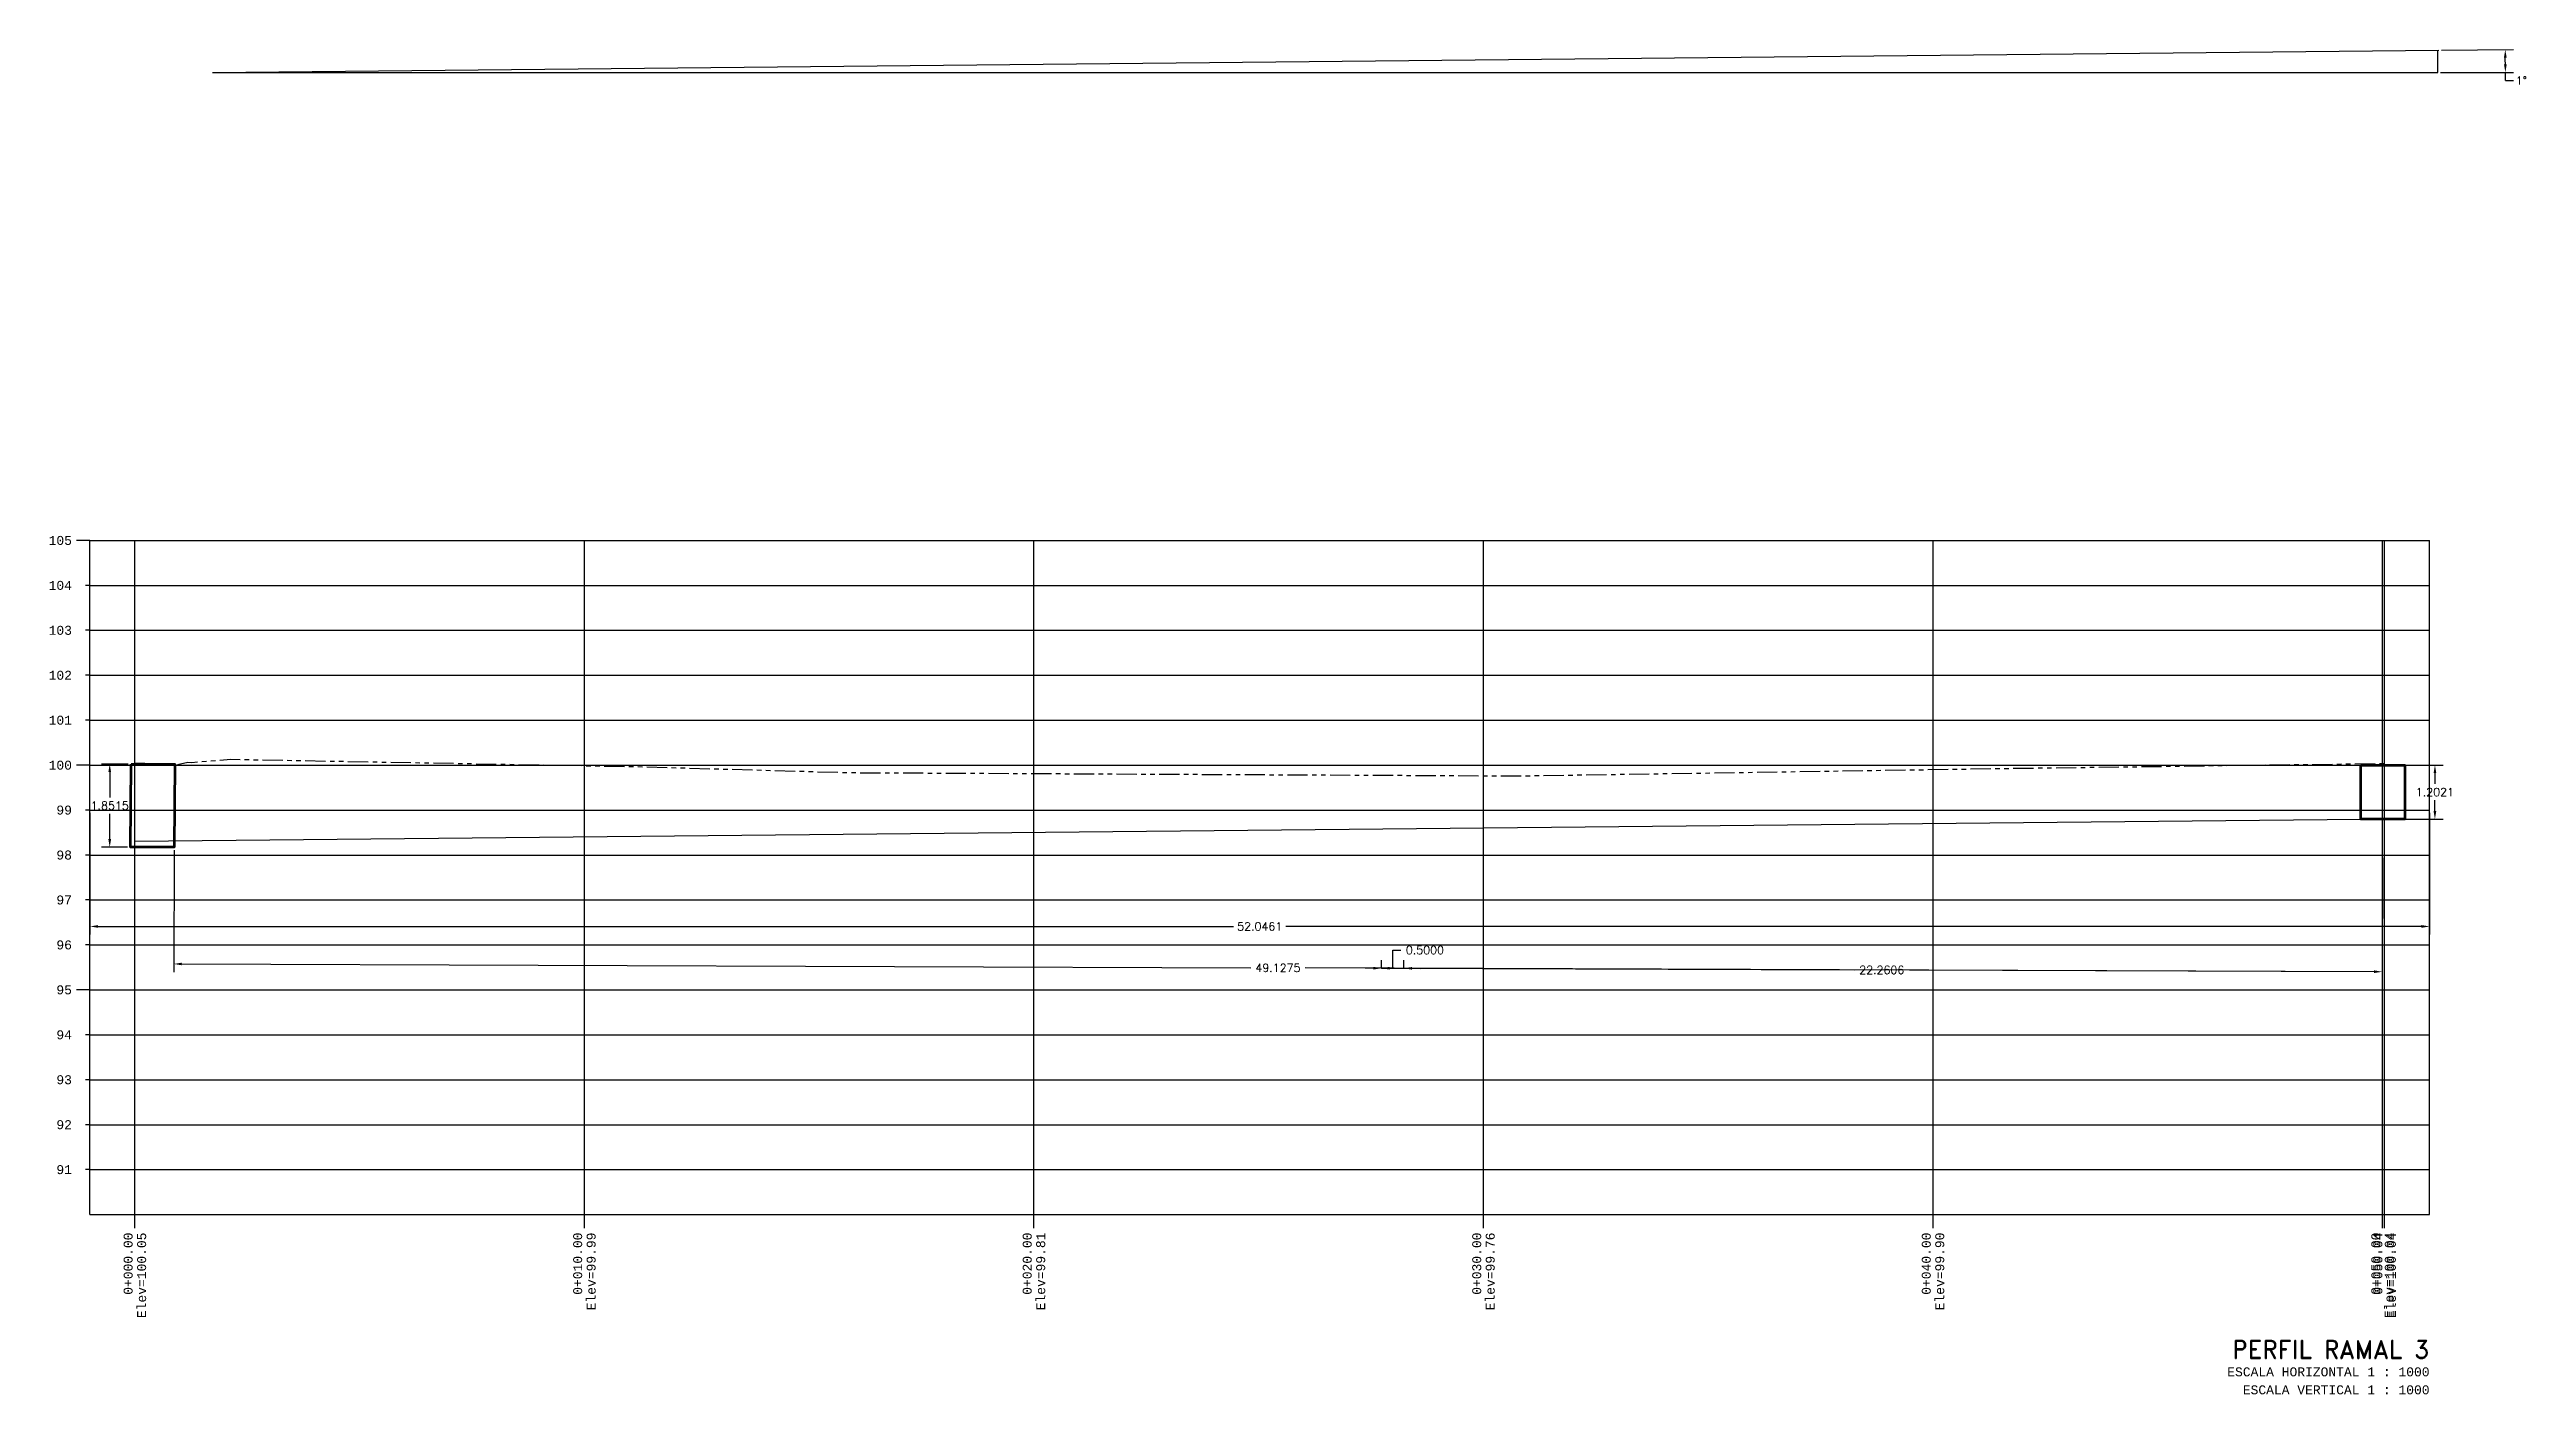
# Model space of a CAD drawing. Header units: metres. Extents: x 0 to 1752, y 632 to 1210.
# Drawn here: x 1697.4 to 1752.5, y 1114.6 to 1144.5 of the extents above; entities that cross this region are included whole.
import ezdxf
from ezdxf.enums import TextEntityAlignment as Align

# ---------------------------------------------------------------- set-up
doc = ezdxf.new("R2010")
doc.units = ezdxf.units.M
doc.header["$PDMODE"] = 32
doc.header["$PDSIZE"] = 0.2
doc.linetypes.add('SECCION1', pattern=[0.895, 0.45, -0.095, 0.08, -0.095, 0.08, -0.095])
for name, color, linetype in [('CVL_PERF', 2, 'SECCION1'), ('CVL_PERF_CUAD', 1, 'Continuous'), ('CVL_PERF_RET', 8, 'Continuous'), ('CVL_PERF_TX', 2, 'Continuous')]:
    doc.layers.add(name, color=color, linetype=linetype)
doc.styles.add('HUECA1', font='hueca1.shx')
doc.styles.add('MONOTXT4', font='monotxt4.shx')
doc.styles.get("Standard").update_dxf_attribs({"font": 'simplex.shx'})
doc.dimstyles.get("Standard").update_dxf_attribs({"dimtxt": 0.18, "dimasz": 0.18, "dimexe": 0.18, "dimexo": 0.0625, "dimgap": 0.09, "dimtad": 0, "dimtih": 1, "dimtoh": 1, "dimdec": 4, "dimzin": 0, "dimdsep": 46, "dimtxsty": 'Standard', "dimcen": 0.09, "dimadec": 0, "dimazin": 0, "dimtfac": 1, "dimtdec": 4, "dimtofl": 0, "dimtmove": 0, "dimatfit": 3, "dimfxl": 1, "dimtolj": 1, "dimtzin": 0, "dimarcsym": 0})

msp = doc.modelspace()

# ---------------------------------------------------------------- texts
at = {"layer": 'CVL_PERF_TX', "color": 2, "style": 'MONOTXT4'}
for s, p in [('105', (1697.8699, 1133.58901)), ('104', (1697.8699, 1132.58901)), ('103', (1697.8699, 1131.58901)), ('102', (1697.8699, 1130.58901)), ('101', (1697.8699, 1129.58901)), ('100', (1697.8699, 1128.58901)), ('99', (1697.8699, 1127.58901)), ('98', (1697.8699, 1126.58901)), ('97', (1697.8699, 1125.58901)), ('96', (1697.8699, 1124.58901)), ('95', (1697.8699, 1123.58901)), ('94', (1697.8699, 1122.58901)), ('93', (1697.8699, 1121.58901)), ('92', (1697.8699, 1120.58901)), ('91', (1697.8699, 1119.58901))]:
    msp.add_text(s, height=0.2, dxfattribs=at).set_placement(p, align=Align.MIDDLE_RIGHT)
for s, p in [('0+000.00', (1699.1199, 1118.18901)), ('Elev=100.05', (1699.4199, 1118.18901)), ('0+010.00', (1709.1199, 1118.18901)), ('Elev=99.99', (1709.4199, 1118.18901)), ('0+020.00', (1719.1199, 1118.18901)), ('Elev=99.81', (1719.4199, 1118.18901)), ('0+030.00', (1729.1199, 1118.18901)), ('Elev=99.76', (1729.4199, 1118.18901)), ('0+040.00', (1739.1199, 1118.18901)), ('Elev=99.90', (1739.4199, 1118.18901)), ('0+050.00', (1749.1199, 1118.18901)), ('0+050.04', (1749.16602, 1118.18901)), ('Elev=100.04', (1749.4199, 1118.18901)), ('Elev=100.04', (1749.46602, 1118.18901))]:
    msp.add_text(s, height=0.2, rotation=90, dxfattribs=at).set_placement(p, align=Align.MIDDLE_RIGHT)
at = {"layer": 'CVL_PERF_TX', "color": 1, "style": 'HUECA1'}
msp.add_text('PERFIL RAMAL 3', height=0.4, dxfattribs=at).set_placement((1750.31602, 1115.78901), align=Align.TOP_RIGHT)
at = {"layer": 'CVL_PERF_TX', "color": 2, "style": 'MONOTXT4'}
for s, p in [('ESCALA HORIZONTAL 1 : 1000', (1750.31602, 1115.18901)), ('ESCALA VERTICAL 1 : 1000', (1750.31602, 1114.78901))]:
    msp.add_text(s, height=0.2, dxfattribs=at).set_placement(p, align=Align.TOP_RIGHT)

# ---------------------------------------------------------------- blocks, each defined once
blk = doc.blocks.new('*D87')
at = {"color": 0, "lineweight": -2, "transparency": 16777216}
for p, q in [((1748.852, 1128.592), (1750.615, 1128.592)), ((1750.435, 1128.412), (1750.435, 1128.17)), ((1748.852, 1127.389), (1750.615, 1127.389)), ((1750.435, 1127.569), (1750.435, 1127.81))]:
    blk.add_line(p, q, dxfattribs=at)
at = {"color": 0, "lineweight": 25, "transparency": 16777216}
for points in [[(1750.405, 1128.412), (1750.465, 1128.412), (1750.435, 1128.592)], [(1750.405, 1127.569), (1750.465, 1127.569), (1750.435, 1127.389)]]:
    blk.add_solid(points, dxfattribs=at)
at = {"layer": 'Defpoints', "color": 0, "lineweight": 25, "transparency": 16777216}
for p in [(1748.789, 1128.592), (1750.435, 1128.592), (1748.789, 1127.389)]:
    blk.add_point(p, dxfattribs=at)
at = {"color": 0, "transparency": 16777216, "insert": (1750.435, 1127.99), "char_height": 0.18, "attachment_point": 5}
blk.add_mtext('\\A1;1.2021', dxfattribs=at)
blk = doc.blocks.new('*D88')
at = {"layer": 'CVL_PERF_CUAD', "color": 0, "lineweight": -2, "transparency": 16777216}
for p, q in [((1699.122, 1128.614), (1698.53, 1128.614)), ((1698.71, 1128.434), (1698.71, 1127.868)), ((1698.71, 1126.942), (1698.71, 1127.508)), ((1699.107, 1126.762), (1698.53, 1126.762))]:
    blk.add_line(p, q, dxfattribs=at)
at = {"layer": 'CVL_PERF_CUAD', "color": 0, "lineweight": 25, "transparency": 16777216}
for points in [[(1698.68, 1128.434), (1698.74, 1128.434), (1698.71, 1128.614)], [(1698.68, 1126.942), (1698.74, 1126.942), (1698.71, 1126.762)]]:
    blk.add_solid(points, dxfattribs=at)
at = {"layer": 'Defpoints', "color": 0, "lineweight": 25, "transparency": 16777216}
for p in [(1699.184, 1128.614), (1698.71, 1126.762), (1699.169, 1126.762)]:
    blk.add_point(p, dxfattribs=at)
at = {"layer": 'CVL_PERF_CUAD', "color": 0, "lineweight": 25, "transparency": 16777216, "insert": (1698.71, 1127.688), "char_height": 0.18, "attachment_point": 5}
blk.add_mtext('\\A1;1.8515', dxfattribs=at)
blk = doc.blocks.new('*D93')
at = {"layer": 'CVL_PERF_CUAD', "color": 0, "lineweight": -2, "transparency": 16777216}
for p, q in [((1750.582, 1144.496), (1752.18, 1144.512)), ((1750.562, 1144), (1752.182, 1144)), ((1752.002, 1143.82), (1752.182, 1143.82))]:
    blk.add_line(p, q, dxfattribs=at)
for start, end in [(0.2022, 0.3707), (359.7978, 360)]:
    blk.add_arc((1701, 1144), 51.002, start, end, dxfattribs=at)
at = {"layer": 'CVL_PERF_CUAD', "color": 0, "lineweight": 25, "transparency": 16777216}
for points in [[(1751.971, 1144.33), (1752.031, 1144.33), (1752, 1144.51)], [(1752.032, 1144.18), (1751.972, 1144.18), (1752.002, 1144)]]:
    blk.add_solid(points, dxfattribs=at)
at = {"layer": 'Defpoints', "color": 0, "lineweight": 25, "transparency": 16777216}
for p in [(1750.52, 1144.495), (1701, 1144), (1701, 1144), (1750.5, 1144), (1752.001, 1144.34)]:
    blk.add_point(p, dxfattribs=at)
at = {"layer": 'CVL_PERF_CUAD', "color": 0, "lineweight": 25, "transparency": 16777216, "insert": (1752.358, 1143.82), "char_height": 0.18, "attachment_point": 5}
blk.add_mtext('\\A1;1°', dxfattribs=at)
blk = doc.blocks.new('*D94')
at = {"layer": 'CVL_PERF_CUAD', "color": 0, "lineweight": -2, "transparency": 16777216}
for p, q in [((1698.27, 1127.527), (1698.27, 1124.82)), ((1750.316, 1127.527), (1750.316, 1124.82)), ((1698.45, 1125), (1723.71, 1125)), ((1750.136, 1125), (1724.876, 1125))]:
    blk.add_line(p, q, dxfattribs=at)
at = {"layer": 'CVL_PERF_CUAD', "color": 0, "lineweight": 25, "transparency": 16777216}
for points in [[(1698.45, 1125.03), (1698.45, 1124.97), (1698.27, 1125)], [(1750.136, 1125.03), (1750.136, 1124.97), (1750.316, 1125)]]:
    blk.add_solid(points, dxfattribs=at)
at = {"layer": 'Defpoints', "color": 0, "lineweight": 25, "transparency": 16777216}
for p in [(1698.27, 1127.589), (1750.316, 1127.589), (1750.316, 1125)]:
    blk.add_point(p, dxfattribs=at)
at = {"layer": 'CVL_PERF_CUAD', "color": 0, "lineweight": 25, "transparency": 16777216, "insert": (1724.293, 1125), "char_height": 0.18, "attachment_point": 5}
blk.add_mtext('\\A1;52.0461', dxfattribs=at)
blk = doc.blocks.new('*D95')
at = {"layer": 'CVL_PERF_CUAD', "color": 0, "lineweight": -2, "transparency": 16777216}
for p, q in [((1700.143, 1126.7), (1700.133, 1123.985)), ((1749.27, 1126.527), (1749.26, 1123.812)), ((1700.314, 1124.165), (1724.093, 1124.081)), ((1749.081, 1123.993), (1725.301, 1124.077))]:
    blk.add_line(p, q, dxfattribs=at)
at = {"layer": 'CVL_PERF_CUAD', "color": 0, "lineweight": 25, "transparency": 16777216}
for points in [[(1700.314, 1124.195), (1700.313, 1124.135), (1700.134, 1124.165)], [(1749.081, 1124.023), (1749.081, 1123.963), (1749.261, 1123.992)]]:
    blk.add_solid(points, dxfattribs=at)
at = {"layer": 'Defpoints', "color": 0, "lineweight": 25, "transparency": 16777216}
for p in [(1700.143, 1126.762), (1749.27, 1126.589), (1749.261, 1123.992)]:
    blk.add_point(p, dxfattribs=at)
at = {"layer": 'CVL_PERF_CUAD', "color": 0, "lineweight": 25, "transparency": 16777216, "insert": (1724.697, 1124.079), "char_height": 0.18, "attachment_point": 5}
blk.add_mtext('\\A1;49.1275', dxfattribs=at)
blk = doc.blocks.new('*D96')
at = {"layer": 'CVL_PERF_CUAD', "color": 0, "lineweight": -2, "transparency": 16777216}
for p, q in [((1749.27, 1126.527), (1749.26, 1123.812)), ((1727, 1124.062), (1727.001, 1124.251)), ((1727.18, 1124.07), (1737.513, 1124.033)), ((1749.081, 1123.993), (1738.748, 1124.029))]:
    blk.add_line(p, q, dxfattribs=at)
at = {"layer": 'CVL_PERF_CUAD', "color": 0, "lineweight": 25, "transparency": 16777216}
for points in [[(1727.18, 1124.1), (1727.18, 1124.04), (1727, 1124.071)], [(1749.081, 1124.023), (1749.081, 1123.963), (1749.261, 1123.992)]]:
    blk.add_solid(points, dxfattribs=at)
at = {"layer": 'Defpoints', "color": 0, "lineweight": 25, "transparency": 16777216}
for p in [(1749.27, 1126.589), (1727, 1124.071), (1727, 1124)]:
    blk.add_point(p, dxfattribs=at)
at = {"layer": 'CVL_PERF_CUAD', "color": 0, "lineweight": 25, "transparency": 16777216, "insert": (1738.13, 1124.031), "char_height": 0.18, "attachment_point": 5}
blk.add_mtext('\\A1;22.2606', dxfattribs=at)
blk = doc.blocks.new('*D97')
at = {"layer": 'CVL_PERF_CUAD', "color": 0, "lineweight": -2, "transparency": 16777216}
for p, q in [((1726.82, 1124.071), (1726.64, 1124.072)), ((1727, 1124.062), (1727.001, 1124.251)), ((1727, 1124.071), (1727.5, 1124.069)), ((1727.25, 1124.07), (1727.252, 1124.475)), ((1727.252, 1124.475), (1727.432, 1124.475)), ((1727.5, 1124.062), (1727.501, 1124.249)), ((1727.68, 1124.068), (1727.86, 1124.067))]:
    blk.add_line(p, q, dxfattribs=at)
at = {"layer": 'CVL_PERF_CUAD', "color": 0, "lineweight": 25, "transparency": 16777216}
for points in [[(1726.82, 1124.101), (1726.82, 1124.041), (1727, 1124.071)], [(1727.68, 1124.098), (1727.68, 1124.038), (1727.5, 1124.069)]]:
    blk.add_solid(points, dxfattribs=at)
at = {"layer": 'Defpoints', "color": 0, "lineweight": 25, "transparency": 16777216}
for p in [(1727.5, 1124.069), (1727, 1124), (1727.5, 1124)]:
    blk.add_point(p, dxfattribs=at)
at = {"layer": 'CVL_PERF_CUAD', "color": 0, "lineweight": 25, "transparency": 16777216, "insert": (1727.967, 1124.475), "char_height": 0.18, "attachment_point": 5}
blk.add_mtext('\\A1;0.5000', dxfattribs=at)

# ---------------------------------------------------------------- dimensions: what is measured, and where the dimension line sits
dim = msp.add_linear_dim(base=(1750.43508, 1128.59153), p1=(1748.78948, 1127.38942), p2=(1748.78948, 1128.59153), angle=90, dimstyle='Standard')
dim.commit()
dim.dimension.update_dxf_attribs({"geometry": '*D87', "text_midpoint": (1750.43508, 1127.99047)})
at = {"layer": 'CVL_PERF_CUAD', "lineweight": 25}
dim = msp.add_angular_dim_2l(base=(1752.00132, 1144.34), line1=((1701, 1144), (1750.5, 1144)), line2=((1701, 1144), (1750.51958, 1144.4952)), dimstyle='Standard', dxfattribs=at)
dim.commit()
dim.dimension.update_dxf_attribs({"geometry": '*D93', "text_midpoint": (1752.35785, 1143.82)})
dim = msp.add_linear_dim(base=(1698.71023, 1126.76224), p1=(1699.18418, 1128.61376), p2=(1699.16949, 1126.76224), angle=90, dimstyle='Standard', dxfattribs=at)
dim.commit()
dim.dimension.update_dxf_attribs({"geometry": '*D88', "text_midpoint": (1698.71023, 1127.688)})
dim = msp.add_linear_dim(base=(1750.31602, 1125), p1=(1698.2699, 1127.58901), p2=(1750.31602, 1127.58901), dimstyle='Standard', dxfattribs=at)
dim.commit()
dim.dimension.update_dxf_attribs({"geometry": '*D94', "text_midpoint": (1724.29296, 1125)})
dim = msp.add_aligned_dim(p1=(1700.14274, 1126.76224), p2=(1749.2699, 1126.58901), distance=-2.597, dimstyle='Standard', dxfattribs=at)
dim.commit()
dim.dimension.update_dxf_attribs({"geometry": '*D95', "text_midpoint": (1724.69716, 1124.07864)})
for base, p1, p2, picture, middle in [((1727.00025, 1124.07052), (1749.2699, 1126.58901), (1727, 1124), '*D96', (1738.1305, 1124.03128)), ((1727.50024, 1124.06876), (1727, 1124), (1727.5, 1124), '*D97', (1727.52167, 1124.47464))]:
    dim = msp.add_linear_dim(base=base, p1=p1, p2=p2, angle=179.797963, dimstyle='Standard', override={"dimtmove": 1}, dxfattribs=at)
    dim.commit()
    dim.dimension.update_dxf_attribs({"geometry": picture, "text_midpoint": middle})

# ---------------------------------------------------------------- linework, layer by layer
at = {"color": 1, "lineweight": 70}
for points in [[(1699.18418, 1128.61376), (1700.15743, 1128.61376), (1700.14274, 1126.76224), (1699.16949, 1126.76224)], [(1748.78948, 1128.59153), (1749.76273, 1128.59153), (1749.76273, 1127.38942), (1748.78948, 1127.38942)]]:
    msp.add_lwpolyline(points, close=True, dxfattribs=at)
at = {"layer": 'CVL_PERF', "color": 2, "linetype": 'SECCION1', "flags": 128}
msp.add_lwpolyline([(1699.2699, 1128.6379), (1700.08439, 1128.61154), (1700.21976, 1128.60503), (1700.44819, 1128.65594), (1700.53586, 1128.65148), (1701.40641, 1128.71901), (1710.39334, 1128.55701), (1715.22308, 1128.42201), (1730.01917, 1128.35001), (1740.74077, 1128.51401), (1749.31602, 1128.62801)], dxfattribs=at)
at = {"layer": 'CVL_PERF_CUAD', "color": 8, "linetype": 'Continuous'}
for p, q in [((1698.2699, 1133.58901), (1697.9699, 1133.58901)), ((1698.2699, 1132.58901), (1698.1699, 1132.58901)), ((1698.2699, 1131.58901), (1698.1699, 1131.58901)), ((1698.2699, 1130.58901), (1698.1699, 1130.58901)), ((1698.2699, 1129.58901), (1698.1699, 1129.58901)), ((1698.2699, 1128.58901), (1697.9699, 1128.58901)), ((1698.2699, 1127.58901), (1698.1699, 1127.58901)), ((1698.2699, 1126.58901), (1698.1699, 1126.58901)), ((1698.2699, 1125.58901), (1698.1699, 1125.58901)), ((1698.2699, 1124.58901), (1698.1699, 1124.58901)), ((1698.2699, 1123.58901), (1697.9699, 1123.58901)), ((1698.2699, 1122.58901), (1698.1699, 1122.58901)), ((1698.2699, 1121.58901), (1698.1699, 1121.58901)), ((1698.2699, 1120.58901), (1698.1699, 1120.58901)), ((1698.2699, 1119.58901), (1698.1699, 1119.58901))]:
    msp.add_line(p, q, dxfattribs=at)
at = {"layer": 'CVL_PERF_CUAD', "color": 1, "linetype": 'Continuous'}
for p, q in [((1698.2699, 1118.58901), (1698.2699, 1133.58901)), ((1698.2699, 1133.58901), (1750.31602, 1133.58901)), ((1750.31602, 1118.58901), (1750.31602, 1133.58901)), ((1698.2699, 1118.58901), (1750.31602, 1118.58901))]:
    msp.add_line(p, q, dxfattribs=at)
at = {"layer": 'CVL_PERF_CUAD', "lineweight": 25, "flags": 128}
for points in [[(1701, 1144), (1750.51958, 1144.4952)], [(1701, 1144), (1750.5, 1144), (1750.5, 1144.495)], [(1699.2699, 1126.89422), (1748.78948, 1127.38942)]]:
    msp.add_lwpolyline(points, dxfattribs=at)
at = {"layer": 'CVL_PERF_RET', "color": 8, "linetype": 'Continuous'}
for p, q in [((1699.2699, 1118.28901), (1699.2699, 1133.58901)), ((1709.2699, 1118.28901), (1709.2699, 1133.58901)), ((1719.2699, 1118.28901), (1719.2699, 1133.58901)), ((1729.2699, 1118.28901), (1729.2699, 1133.58901)), ((1739.2699, 1118.28901), (1739.2699, 1133.58901)), ((1749.2699, 1118.28901), (1749.2699, 1133.58901)), ((1749.31602, 1118.28901), (1749.31602, 1133.58901)), ((1698.2699, 1132.58901), (1750.31602, 1132.58901)), ((1698.2699, 1131.58901), (1750.31602, 1131.58901)), ((1698.2699, 1130.58901), (1750.31602, 1130.58901)), ((1698.2699, 1129.58901), (1750.31602, 1129.58901)), ((1698.2699, 1128.58901), (1750.31602, 1128.58901)), ((1698.2699, 1127.58901), (1750.31602, 1127.58901)), ((1698.2699, 1126.58901), (1750.31602, 1126.58901)), ((1698.2699, 1125.58901), (1750.31602, 1125.58901)), ((1698.2699, 1124.58901), (1750.31602, 1124.58901)), ((1698.2699, 1123.58901), (1750.31602, 1123.58901)), ((1698.2699, 1122.58901), (1750.31602, 1122.58901)), ((1698.2699, 1121.58901), (1750.31602, 1121.58901)), ((1698.2699, 1120.58901), (1750.31602, 1120.58901)), ((1698.2699, 1119.58901), (1750.31602, 1119.58901))]:
    msp.add_line(p, q, dxfattribs=at)

msp.set_redraw_order([(e.dxf.handle, doc.entitydb.next_handle()) for e in msp.query("TEXT MTEXT ATTDEF DIMENSION ARC_DIMENSION")])  # texts and dimensions are drawn at this point

doc.saveas('drawing.dxf')
